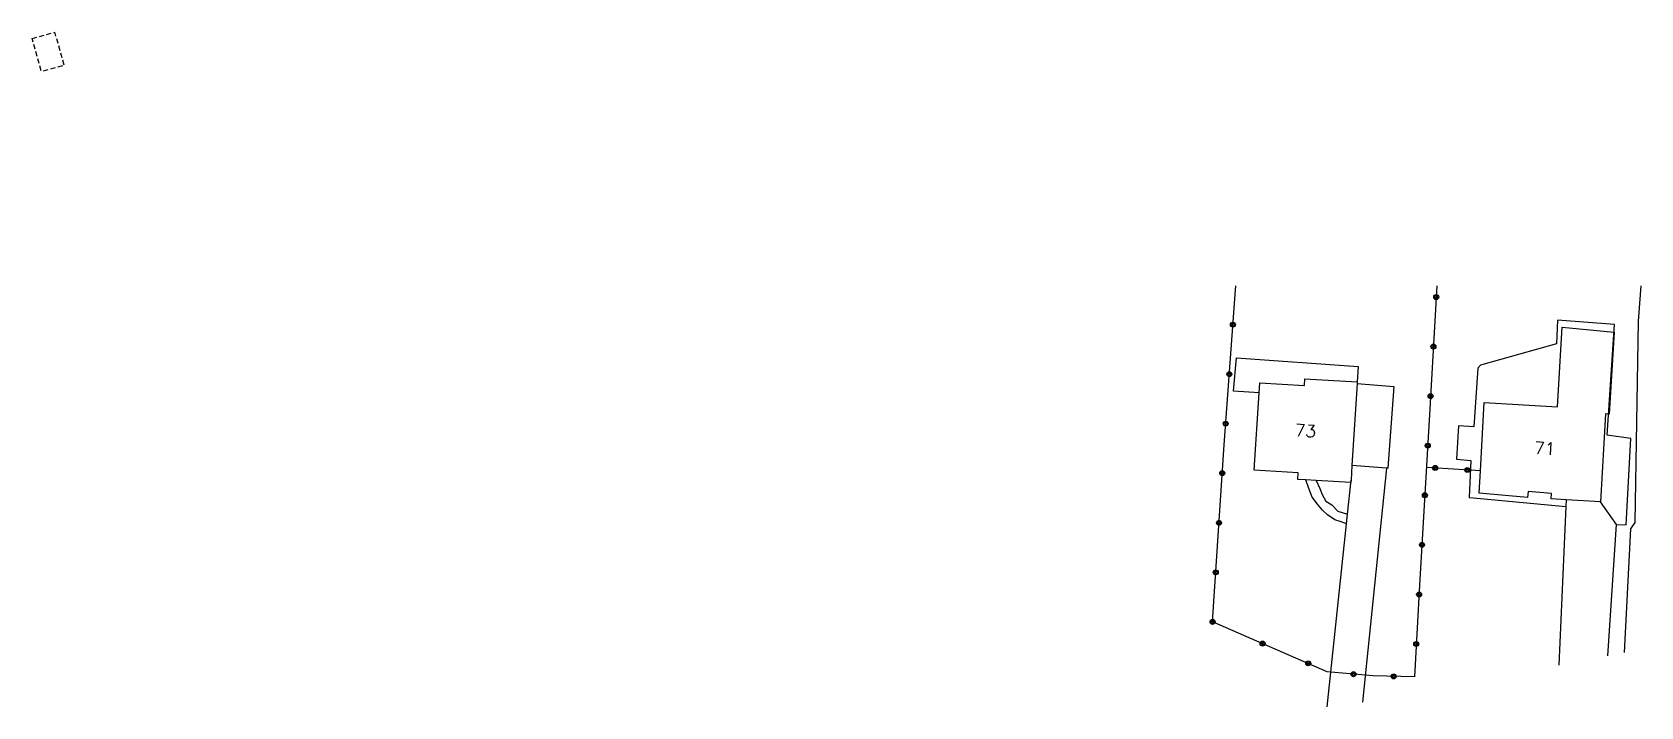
# Model space of a CAD drawing. Header units: millimetres. Extents: x 115000 to 115975, y 129003 to 129823.
# Drawn here: x 115768 to 115929.9, y 129754.8 to 129822.8 of the extents above; entities that cross this region are included whole.
import ezdxf
from ezdxf.enums import TextEntityAlignment as Align

# ---------------------------------------------------------------- set-up
doc = ezdxf.new("R2010")
doc.units = ezdxf.units.MM
doc.linetypes.add('DASHED', pattern=[0.75, 0.5, -0.25])
doc.layers.get('0').update_dxf_attribs({"linetype": 'CONTINUOUS'})
for name, color, linetype in [('W0008', 7, 'CONTINUOUS'), ('W0017', 7, 'CONTINUOUS'), ('W0100', 7, 'CONTINUOUS'), ('W0112', 1, 'DASHED'), ('W0322', 7, 'CONTINUOUS'), ('W0991', 7, 'CONTINUOUS')]:
    doc.layers.add(name, color=color, linetype=linetype)
doc.styles.get("Standard").update_dxf_attribs({"font": 'romans.shx', "width": 0.85})

msp = doc.modelspace()

# ---------------------------------------------------------------- texts
at = {"layer": 'W0991'}
for s, p in [('73', (115896.16, 129782.64)), ('71', (115920.23, 129780.86))]:
    msp.add_text(s, height=1.25, rotation=356.4206, dxfattribs=at).set_placement(p, align=Align.MIDDLE_CENTER)

# ---------------------------------------------------------------- blocks, each defined once
blk = doc.blocks.new('t322o')
at = {"color": 0, "linetype": 'Continuous'}
for radius in [0.25, 0.15]:
    blk.add_circle((0, 0), radius, dxfattribs=at)

# ---------------------------------------------------------------- linework, layer by layer
at = {"layer": 'W0008'}
for points in [[(115900.28, 129773.25), (115899.74, 129773.48), (115899.12, 129773.65), (115898.39, 129774.16), (115897.87, 129774.65), (115897.39, 129775.23), (115896.85, 129775.96), (115896.49, 129776.83), (115896.2, 129777.7)], [(115897.25, 129777.63), (115897.6, 129776.81), (115897.84, 129776.22), (115898.22, 129775.55), (115898.8, 129775.16), (115899.42, 129774.54), (115900.39, 129774.25)]]:
    msp.add_lwpolyline(points, dxfattribs=at)
at = {"layer": 'W0017'}
for points in [[(115929.91, 129797.23), (115929.63, 129793.66)], [(115927.46, 129773.2), (115928.42, 129773.15), (115928.91, 129781.85), (115926.53, 129782.2), (115927.25, 129793.35), (115921.53, 129793.78), (115921.41, 129791.39), (115913.79, 129789.24), (115913.51, 129788.95), (115913.11, 129783.03), (115911.55, 129783.12), (115911.37, 129779.77), (115912.79, 129779.64), (115912.62, 129775.91), (115912.71, 129775.9), (115922.37, 129775.02)], [(115929.63, 129793.66), (115929.29, 129773.4), (115928.88, 129772.77), (115928.23, 129760.29)], [(115891.5, 129786.46), (115888.93, 129786.62), (115889.23, 129789.99), (115901.46, 129789.1), (115901.37, 129787.55)], [(115904.31, 129778.87), (115901.9, 129755.3)], [(115898.35, 129754.83), (115900.28, 129773.25), (115900.39, 129774.25), (115900.75, 129777.67)], [(115922.4, 129775.69), (115922.37, 129775.02), (115921.66, 129759.04)], [(115926.59, 129759.98), (115927.46, 129773.2), (115925.85, 129775.49)]]:
    msp.add_lwpolyline(points, dxfattribs=at)
at = {"layer": 'W0100'}
for points in [[(115925.85, 129775.49), (115922.4, 129775.69), (115920.88, 129775.78), (115920.93, 129776.31), (115918.58, 129776.52), (115918.52, 129775.9), (115913.63, 129776.34), (115913.76, 129778.6), (115914.16, 129785.49), (115921.51, 129785.06), (115921.98, 129793.05), (115927.21, 129792.58), (115926.73, 129784.3), (115926.36, 129784.34)], [(115891.56, 129787.47), (115896.06, 129787.19), (115896.1, 129787.88), (115901.37, 129787.55), (115901.35, 129787.38), (115900.84, 129779.13), (115900.75, 129777.67), (115900.73, 129777.41), (115897.25, 129777.63), (115896.2, 129777.7), (115895.4, 129777.74), (115895.44, 129778.4), (115891.01, 129778.67), (115891.5, 129786.46)]]:
    msp.add_lwpolyline(points, close=True, dxfattribs=at)
msp.add_lwpolyline([(115901.35, 129787.38), (115905.07, 129787.1), (115904.46, 129778.86), (115904.31, 129778.87), (115900.84, 129779.13)], dxfattribs=at)
at = {"layer": 'W0112', "flags": 128}
msp.add_lwpolyline([(115768.04, 129822.15), (115770.29, 129822.78), (115771.24, 129819.42), (115768.98, 129818.81), (115768.04, 129822.15)], dxfattribs=at)
at = {"layer": 'W0322'}
for points in [[(115886.82, 129763.39), (115887.97, 129781.23), (115889.09, 129796.37), (115889.15, 129797.23)], [(115909.39, 129797.23), (115908.68, 129784.84), (115907.65, 129767.07), (115907.12, 129757.86), (115902.96, 129757.94), (115898.36, 129758.37), (115886.82, 129763.39)], [(115913.76, 129778.6), (115908.34, 129778.94)]]:
    msp.add_lwpolyline(points, dxfattribs=at)

# ---------------------------------------------------------------- block references
at = {"layer": 'W0322', "rotation": 266.7405680289868}
for p in [(115909.32, 129796.1), (115888.86, 129793.32), (115909.04, 129791.11), (115888.5, 129788.33), (115908.75, 129786.12), (115888.13, 129783.35), (115908.47, 129781.13), (115887.79, 129778.36), (115909.21, 129778.89), (115912.45, 129778.68), (115908.18, 129776.14), (115887.46, 129773.37), (115907.89, 129771.14), (115887.14, 129768.38), (115907.6, 129766.15), (115886.82, 129763.39), (115891.85, 129761.2), (115907.31, 129761.16), (115896.44, 129759.21), (115900.99, 129758.12), (115905.04, 129757.9)]:
    msp.add_blockref('t322o', p, dxfattribs=at)

msp.set_redraw_order([(e.dxf.handle, doc.entitydb.next_handle()) for e in msp.query("TEXT MTEXT ATTDEF DIMENSION ARC_DIMENSION")])  # texts and dimensions are drawn at this point

doc.saveas('drawing.dxf')
